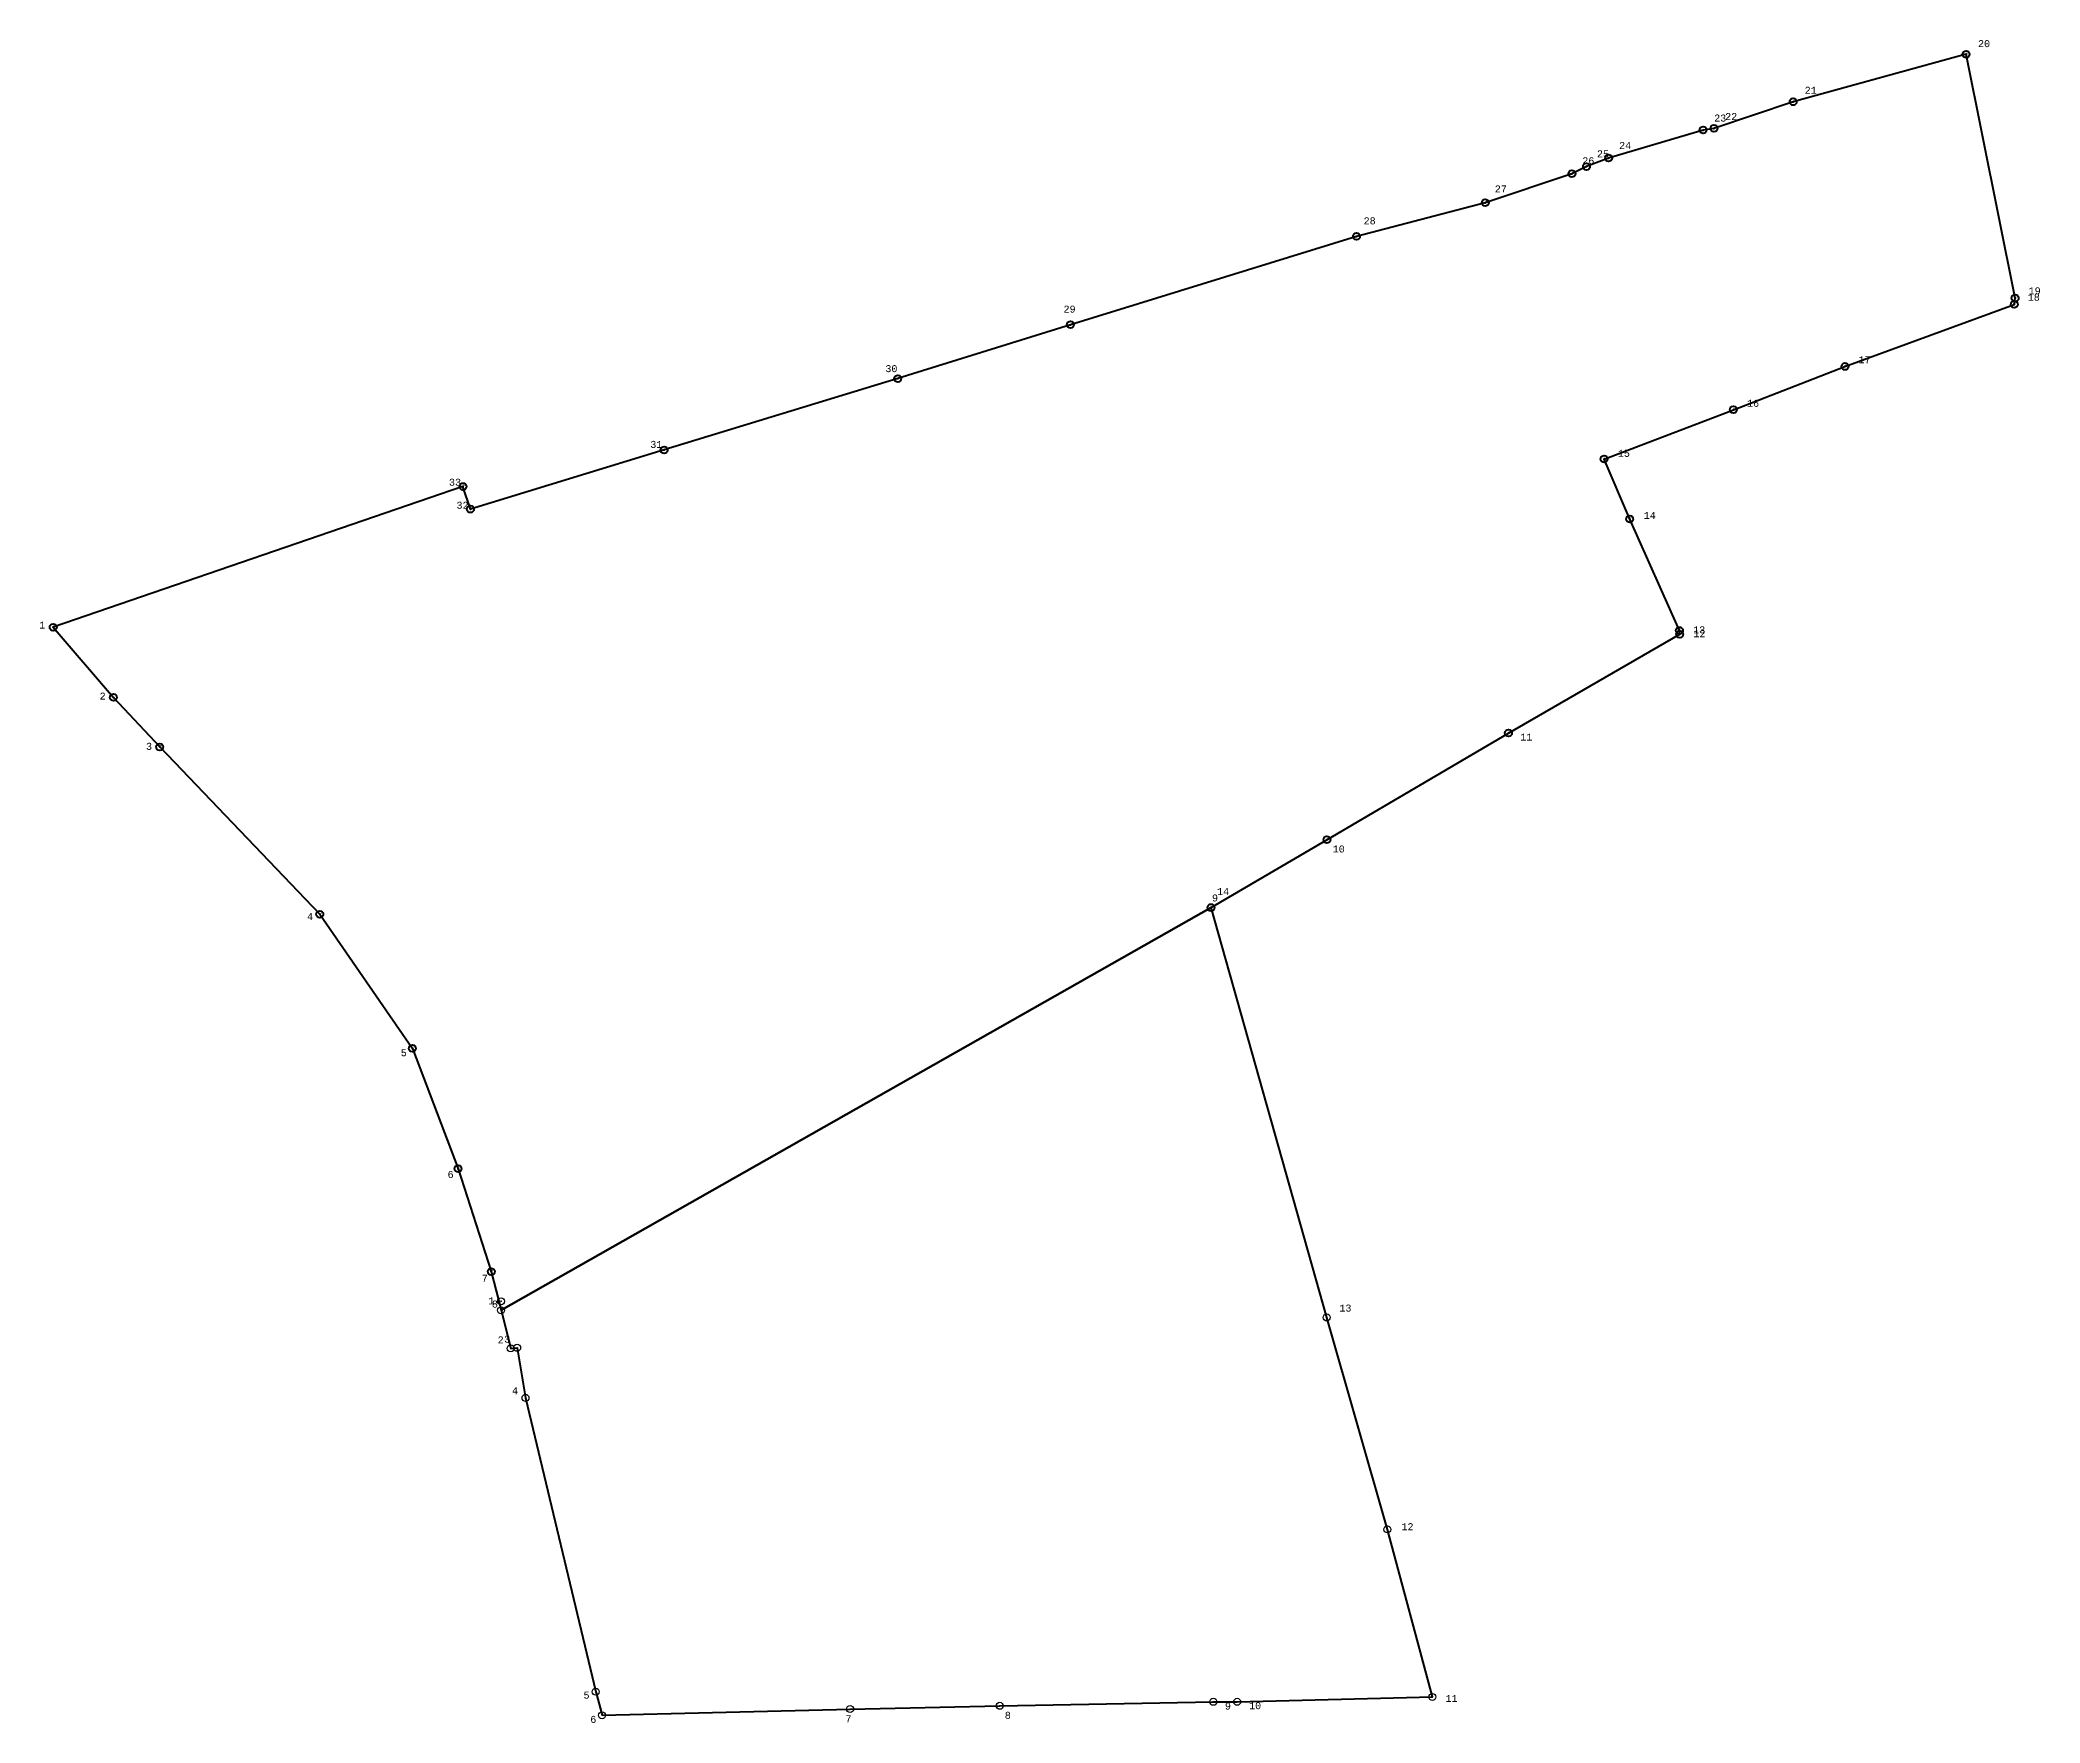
# Model space of a CAD drawing. Header units: millimetres. Extents: x 612064 to 614574, y 1323800 to 1324670.
# Drawn here: x 613170 to 613886, y 1323938 to 1324540 of the extents above; entities that cross this region are included whole.
import ezdxf

# ---------------------------------------------------------------- set-up
doc = ezdxf.new("R2010")
doc.units = ezdxf.units.MM
doc.header["$PDMODE"] = 32
doc.header["$PDSIZE"] = 2.5
doc.layers.get('0').update_dxf_attribs({"color": 1, "linetype": 'CONTINUOUS', "lineweight": 100})
doc.layers.add('CVL_PUNTO', color=2, linetype='CONTINUOUS')
doc.layers.add('CVL_PUNTO_NUM', color=2, linetype='CONTINUOUS')
doc.layers.add('Point', color=5, linetype='CONTINUOUS', lineweight=100)
doc.layers.add('Point_Name', color=1, linetype='CONTINUOUS', lineweight=100)
doc.styles.add('MONOTXT4', font='monotxt4.shx')
doc.styles.get("Standard").update_dxf_attribs({"font": 'arial.ttf', "width": 0.65})

msp = doc.modelspace()

# ---------------------------------------------------------------- texts
at = {"layer": 'CVL_PUNTO_NUM', "color": 2, "style": 'MONOTXT4'}
for s, p in [('20', (613863.4, 1324537.86)), ('21', (613801.38, 1324521.16)), ('23', (613769.02, 1324511.24)), ('22', (613772.95, 1324511.79)), ('24', (613735.01, 1324501.44)), ('26', (613721.84, 1324495.96)), ('25', (613727.07, 1324498.45)), ('27', (613690.53, 1324485.89)), ('28', (613643.61, 1324474.47)), ('18', (613881.2, 1324447.15)), ('19', (613881.5, 1324449.44)), ('29', (613536.26, 1324442.9)), ('17', (613820.66, 1324424.81)), ('30', (613472.52, 1324421.6)), ('16', (613780.77, 1324409.21)), ('31', (613388.44, 1324394.51)), ('15', (613734.56, 1324391.32)), ('33', (613316.42, 1324380.98)), ('32', (613319.11, 1324372.74)), ('14', (613743.82, 1324369.13)), ('1', (613169.86, 1324329.91)), ('13', (613761.49, 1324328.18)), ('12', (613761.57, 1324326.79)), ('2', (613191.45, 1324304.49)), ('3', (613208.04, 1324286.52)), ('11', (613699.66, 1324289.84)), ('10', (613632.55, 1324249.8)), ('9', (613589.37, 1324232.28)), ('14', (613591.2, 1324234.61)), ('4', (613265.66, 1324225.65)), ('5', (613299.18, 1324176.93)), ('6', (613315.93, 1324133.39)), ('7', (613328.15, 1324096.26)), ('1', (613330.51, 1324088.19)), ('8', (613331.76, 1324087.04)), ('13', (613634.94, 1324085.6)), ('2', (613333.83, 1324074.2)), ('3', (613336.16, 1324074.46)), ('4', (613338.97, 1324056.05)), ('12', (613657.14, 1324007.41)), ('5', (613364.55, 1323947.16)), ('9', (613594, 1323943.24)), ('10', (613602.64, 1323943.38)), ('11', (613672.89, 1323946.01)), ('6', (613366.98, 1323938.48)), ('7', (613458.26, 1323938.71)), ('8', (613515.25, 1323939.93))]:
    msp.add_text(s, height=2.5, dxfattribs=at).set_placement(p)
at = {"layer": 'Point_Name', "color": 4}
for s, p in [('p31', (613859.12, 1324535.53)), ('p32', (613797.28, 1324518.55)), ('p34', (613765.05, 1324508.45)), ('p33', (613768.95, 1324509.03)), ('p35', (613731.24, 1324498.41)), ('p37', (613718.15, 1324492.84)), ('p36', (613723.35, 1324495.36)), ('p38', (613687.14, 1324482.47)), ('p39', (613641.07, 1324470.41)), ('p29', (613876.37, 1324446.1)), ('p30', (613876.68, 1324448.36)), ('p40', (613538.73, 1324438.8)), ('p41', (613476.97, 1324419.56)), ('p28', (613815.8, 1324423.88)), ('p27', (613775.88, 1324408.42)), ('p42', (613393.39, 1324394.03)), ('p26', (613729.62, 1324390.77)), ('p31', (613321.41, 1324380.95)), ('p43', (613324.11, 1324372.86)), ('p25', (613738.82, 1324369.29)), ('p1', (613174.84, 1324330.6)), ('p24', (613756.6, 1324329.45)), ('p23', (613756.68, 1324328.11)), ('p2', (613196.39, 1324305.52)), ('p22', (613695.44, 1324292.78)), ('p3', (613212.93, 1324287.82)), ('p21', (613630.49, 1324254.6)), ('p4', (613270.22, 1324227.94)), ('p5', (613303.32, 1324179.98)), ('p6', (613319.68, 1324136.95)), ('p7', (613331.56, 1324100.16))]:
    msp.add_text(s, height=0.5, dxfattribs=at).set_placement(p)

# ---------------------------------------------------------------- linework, layer by layer
at = {"color": 2}
msp.add_lwpolyline([(613174.84, 1324330.35), (613196.39, 1324305.27), (613212.93, 1324287.57), (613270.22, 1324227.69), (613303.32, 1324179.73), (613319.68, 1324136.7), (613331.56, 1324099.91), (613335.05, 1324086.08), (613335.05, 1324086.08), (613589.03, 1324230.11), (613630.49, 1324254.35), (613695.44, 1324292.53), (613756.68, 1324327.86), (613756.6, 1324329.2), (613738.82, 1324369.04), (613729.62, 1324390.52), (613775.88, 1324408.17), (613815.8, 1324423.63), (613876.37, 1324445.85), (613876.68, 1324448.11), (613859.12, 1324535.28), (613797.28, 1324518.3), (613768.95, 1324508.78), (613765.05, 1324508.2), (613731.24, 1324498.16), (613723.35, 1324495.11), (613718.15, 1324492.59), (613687.14, 1324482.22), (613641.07, 1324470.16), (613538.73, 1324438.55), (613476.97, 1324419.31), (613393.39, 1324393.78), (613324.11, 1324372.61), (613321.41, 1324380.7), (613174.84, 1324330.35)], dxfattribs=at)
at = {"color": 7, "true_color": 0xffffff}
msp.add_lwpolyline([(613174.84, 1324330.35), (613196.39, 1324305.27), (613212.93, 1324287.57), (613270.22, 1324227.69), (613303.32, 1324179.73), (613319.68, 1324136.7), (613331.56, 1324099.91), (613335.05, 1324086.08), (613589.03, 1324230.11), (613630.49, 1324254.35), (613695.44, 1324292.53), (613756.68, 1324327.86), (613756.6, 1324329.2), (613738.82, 1324369.04), (613729.62, 1324390.52), (613775.88, 1324408.17), (613815.8, 1324423.63), (613876.37, 1324445.85), (613876.68, 1324448.11), (613859.12, 1324535.28), (613797.28, 1324518.3), (613768.95, 1324508.78), (613765.05, 1324508.2), (613731.24, 1324498.16), (613723.35, 1324495.11), (613718.15, 1324492.59), (613687.14, 1324482.22), (613641.07, 1324470.16), (613538.73, 1324438.55), (613476.97, 1324419.31), (613393.39, 1324393.78), (613324.11, 1324372.61), (613321.41, 1324380.7), (613174.84, 1324330.35)], dxfattribs=at)
at = {"color": 2, "elevation": 44.32}
msp.add_lwpolyline([(613335.05, 1324086.08), (613338.5, 1324072.41), (613340.81, 1324072.64), (613343.8, 1324054.73), (613368.9, 1323949.63), (613371.17, 1323941.22), (613459.93, 1323943.42), (613513.44, 1323944.59), (613589.85, 1323946.03), (613598.39, 1323946.02), (613668.21, 1323947.77), (613652.14, 1324007.67), (613630.41, 1324083.49), (613589.03, 1324230.11), (613335.05, 1324086.08)], dxfattribs=at)
at = {"layer": 'CVL_PUNTO', "color": 2}
for p in [(613859.12, 1324535.28), (613797.28, 1324518.3), (613765.05, 1324508.2), (613768.95, 1324508.78), (613731.24, 1324498.16), (613718.15, 1324492.59), (613723.35, 1324495.11), (613687.14, 1324482.22), (613641.07, 1324470.16), (613876.37, 1324445.85), (613876.68, 1324448.11), (613538.73, 1324438.55), (613476.97, 1324419.31), (613815.8, 1324423.63), (613775.88, 1324408.17), (613393.39, 1324393.78), (613729.62, 1324390.52), (613321.41, 1324380.7), (613324.11, 1324372.61), (613738.82, 1324369.04), (613174.84, 1324330.35), (613756.6, 1324329.2), (613756.68, 1324327.86), (613196.39, 1324305.27), (613695.44, 1324292.53), (613212.93, 1324287.57), (613630.49, 1324254.35), (613270.22, 1324227.69), (613589.03, 1324230.11), (613589.03, 1324230.11), (613303.32, 1324179.73), (613319.68, 1324136.7), (613331.56, 1324099.91), (613335.05, 1324089.26), (613335.05, 1324086.08), (613630.41, 1324083.49), (613338.5, 1324072.41), (613340.81, 1324072.64), (613343.8, 1324054.73), (613652.14, 1324007.67), (613368.9, 1323949.63), (613513.44, 1323944.59), (613589.85, 1323946.03), (613598.39, 1323946.02), (613668.21, 1323947.77), (613371.17, 1323941.22), (613459.93, 1323943.42)]:
    msp.add_point(p, dxfattribs=at)
at = {"layer": 'Point', "color": 4}
for p in [(613859.12, 1324535.28, 41.4), (613797.28, 1324518.3, 42.72), (613765.05, 1324508.2, 41.78), (613768.95, 1324508.78, 41.08), (613731.24, 1324498.16, 41.79), (613718.15, 1324492.59, 42.76), (613723.35, 1324495.11, 42.15), (613687.14, 1324482.22, 39.62), (613641.07, 1324470.16, 41.34), (613876.37, 1324445.85, 37.49), (613876.68, 1324448.11, 37.32), (613538.73, 1324438.55, 43.18), (613476.97, 1324419.31, 45.35), (613815.8, 1324423.63, 39.9), (613775.88, 1324408.17, 39.19), (613393.39, 1324393.78, 45.3), (613729.62, 1324390.52, 39.7), (613321.41, 1324380.7, 45.22), (613324.11, 1324372.61, 42.91), (613738.82, 1324369.04, 39.77), (613174.84, 1324330.35, 44.32), (613756.6, 1324329.2, 40.05), (613756.68, 1324327.86, 39.28), (613196.39, 1324305.27, 44.96), (613695.44, 1324292.53, 40.29), (613212.93, 1324287.57, 45.15), (613630.49, 1324254.35, 40.33), (613270.22, 1324227.69, 45.71), (613589.03, 1324230.11, 41.56), (613303.32, 1324179.73, 45.21), (613319.68, 1324136.7, 45.46), (613331.56, 1324099.91, 45.65)]:
    msp.add_point(p, dxfattribs=at)

msp.set_redraw_order([(e.dxf.handle, doc.entitydb.next_handle()) for e in msp.query("TEXT MTEXT ATTDEF DIMENSION ARC_DIMENSION")])  # texts and dimensions are drawn at this point

doc.saveas('drawing.dxf')
